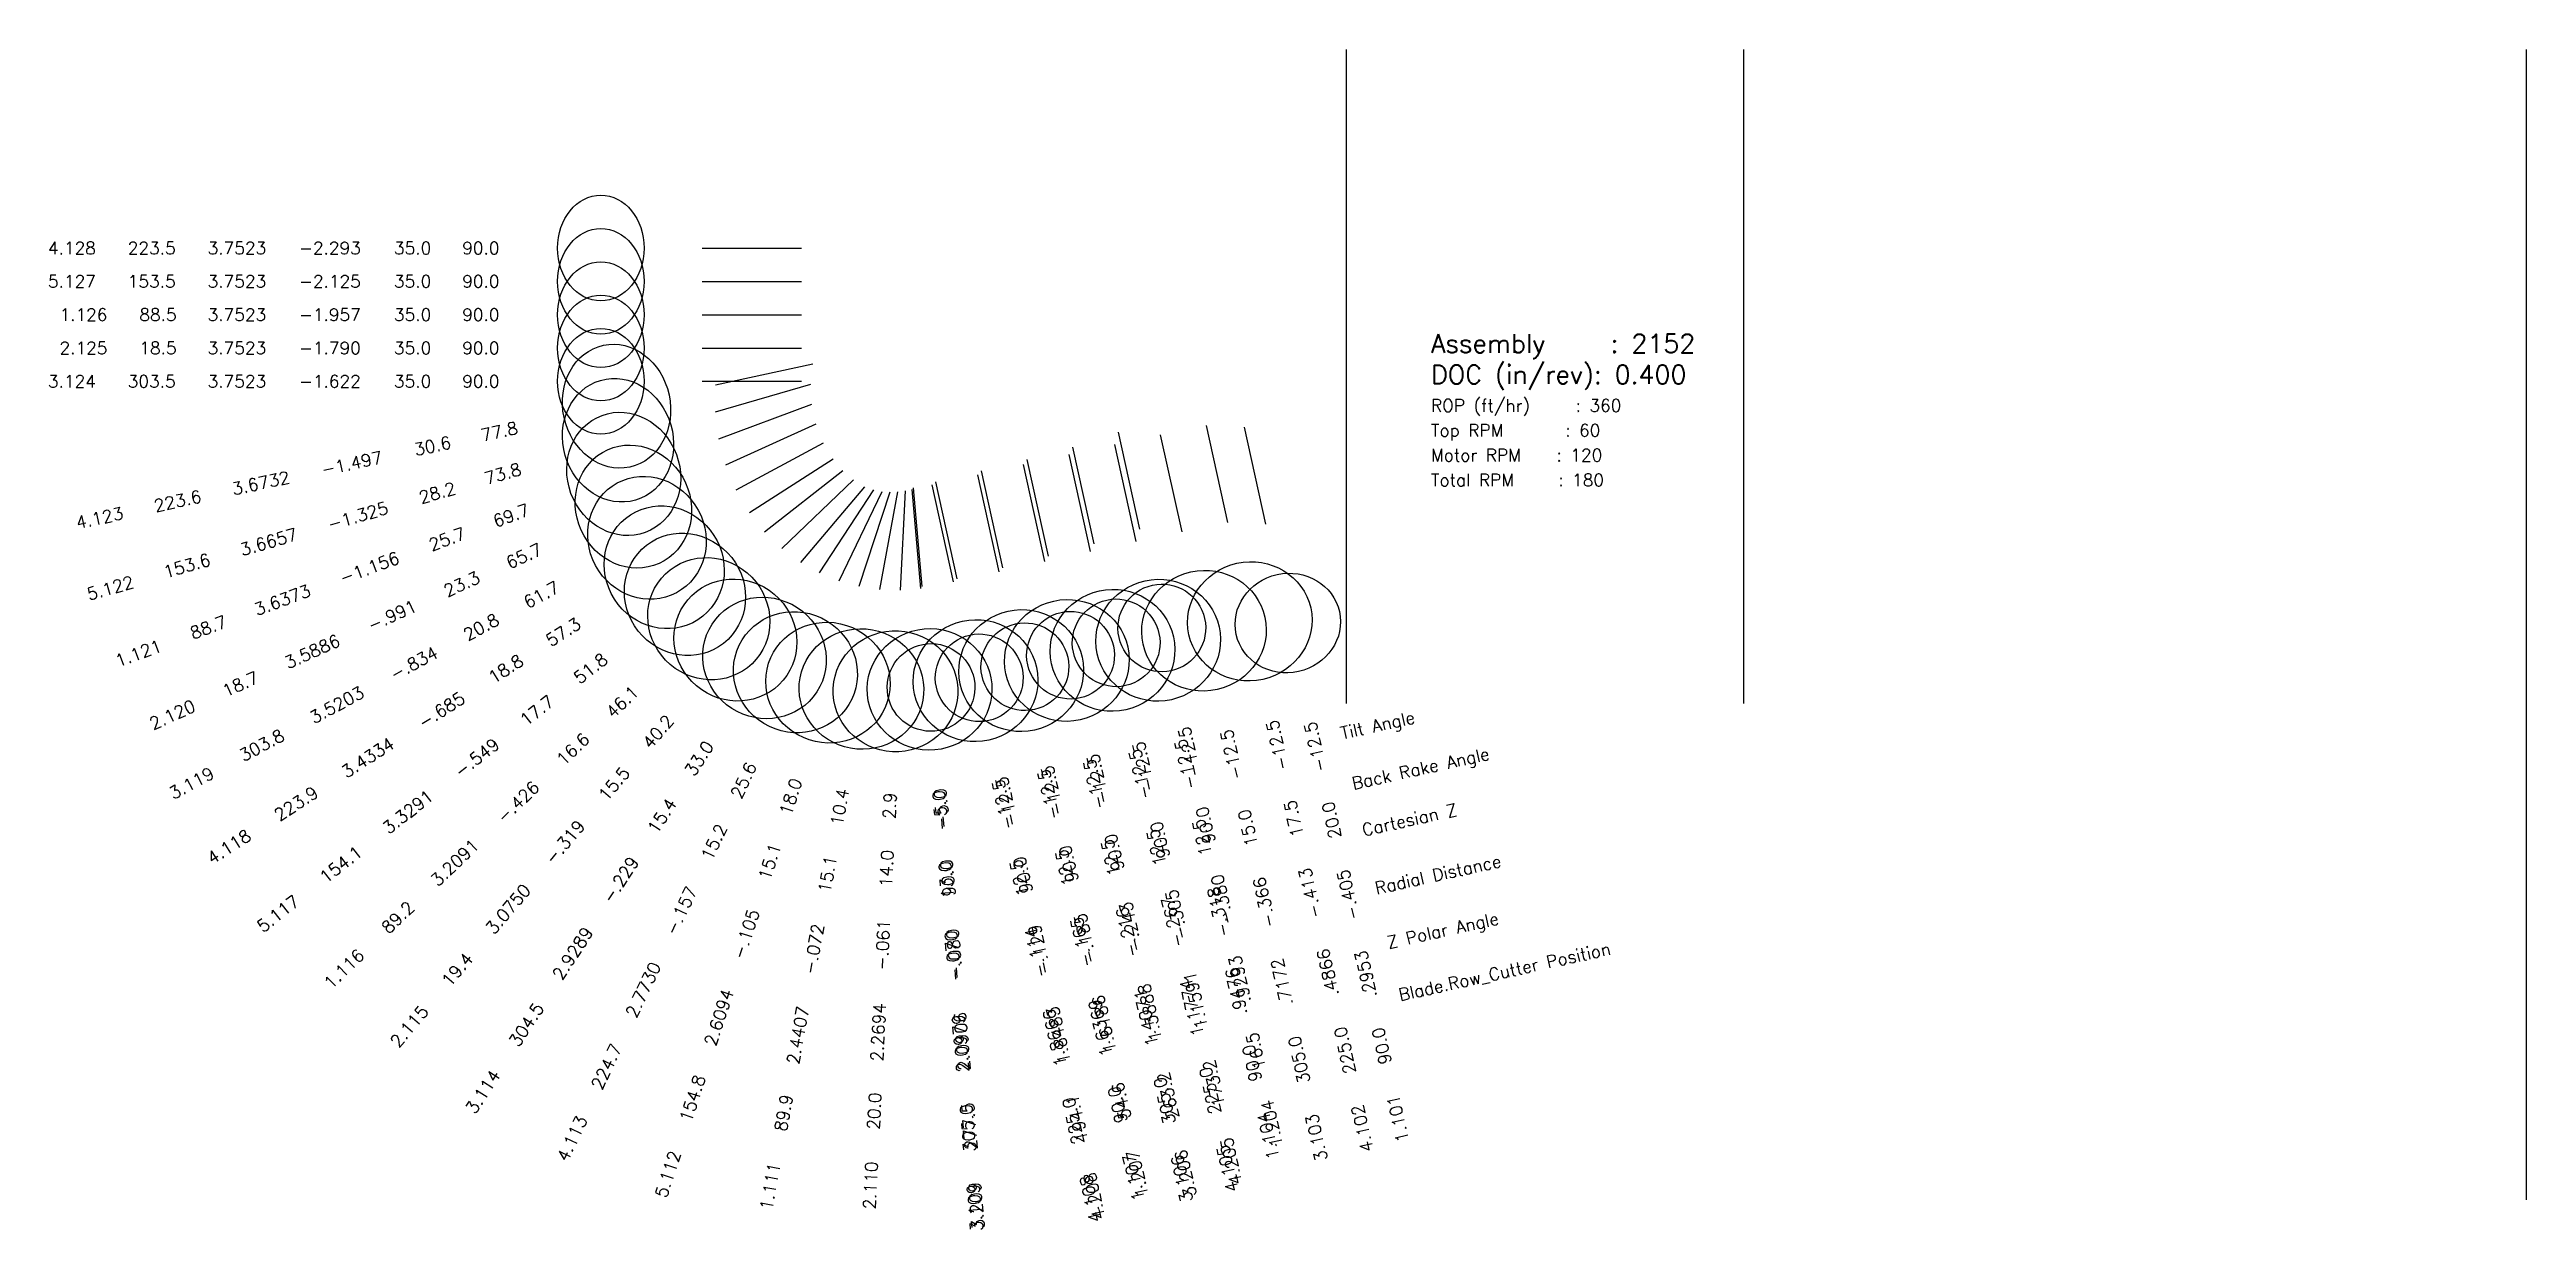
# Model space of a CAD drawing. Extents: x 86.1 to 137.7, y 40.9 to 65.7.
# Drawn here: x 100.91 to 113.37, y 59.73 to 65.67 of the extents above; entities that cross this region are included whole.
import ezdxf
from ezdxf.enums import TextEntityAlignment as Align

# ---------------------------------------------------------------- set-up
doc = ezdxf.new("R2010")
doc.units = 0
doc.header["$MEASUREMENT"] = 0
doc.layers.get('0').update_dxf_attribs({"linetype": 'CONTINUOUS'})
for name, color, linetype, true_color in [('Blade_1', 30, 'CONTINUOUS', 0xff7f00), ('Blade_2', 7, 'CONTINUOUS', 0xcccc00), ('Blade_3', 7, 'CONTINUOUS', 0x00cc00), ('Blade_4', 7, 'CONTINUOUS', 0x00cccc), ('Blade_5', 7, 'CONTINUOUS', 0x0066cc)]:
    doc.layers.add(name, color=color, linetype=linetype, true_color=true_color)
doc.styles.add('RomanS', font='romans')

msp = doc.modelspace()

# ---------------------------------------------------------------- texts
at = {"linetype": 'ByBlock', "style": 'RomanS'}
for s, height, p in [('Assembly    : 2152', 0.09375, (107.86058, 64.1945)), ('DOC (in/rev): 0.400', 0.09375, (107.86058, 64.03825)), ('ROP (ft/hr)    : 360', 0.0625, (107.86058, 63.882)), ('Top RPM      : 60', 0.0625, (107.86058, 63.757)), ('Motor RPM   : 120', 0.0625, (107.86058, 63.632)), ('Total RPM    : 180', 0.0625, (107.86058, 63.507))]:
    msp.add_text(s, height=height, dxfattribs=at).set_placement(p, align=Align.MIDDLE_LEFT)
for s, p in [('   Tilt Angle', (107.27015, 62.20082)), ('   Back Rake Angle', (107.32642, 61.94698)), ('   Cartesian Z', (107.37837, 61.71267)), ('   Radial Distance', (107.4433, 61.41978)), ('   Z Polar Angle', (107.5039, 61.14642)), ('   Blade.Row_Cutter Position', (107.56234, 60.88282))]:
    msp.add_text(s, height=0.0625, rotation=12.5, dxfattribs=at).set_placement(p, align=Align.MIDDLE_LEFT)
at = {"layer": 'Blade_1', "linetype": 'ByBlock', "style": 'RomanS'}
msp.add_text('1.126   88.5   3.7523   -1.957   35.0   90.0', height=0.0625, dxfattribs=at).set_placement((103.17328, 64.3392), align=Align.MIDDLE_RIGHT)
for s, rotation, p in [('1.121   88.7   3.6373   -1.156   25.7   69.7', 20.2925, (103.31994, 63.36082)), ('1.116   89.2   3.2091   -.426   16.6   46.1', 43.8622, (103.85877, 62.45481)), ('1.104   90.0   .9476   -.318   12.5   -12.5', 102.5, (106.59837, 62.20199)), ('1.204   16.5   .9293   -.380   90.0   -12.5', 102.5, (106.61667, 62.26379)), ('1.101   90.0   .2953   -.405   20.0   -12.5', 102.5, (107.25067, 62.28869)), ('1.111   89.9   2.4407   -.072   15.1   10.4', 79.6057, (104.90287, 61.95277)), ('1.107   90.0   1.6369   -.165   12.5   -12.5', 102.5, (105.90907, 62.04919)), ('1.207   54.6   1.6186   -.185   90.0   -12.5', 102.5, (105.92737, 62.06869))]:
    msp.add_text(s, height=0.0625, rotation=rotation, dxfattribs=at).set_placement(p, align=Align.MIDDLE_RIGHT)
at = {"layer": 'Blade_2', "linetype": 'ByBlock', "style": 'RomanS'}
msp.add_text('2.125   18.5   3.7523   -1.790   35.0   90.0', height=0.0625, dxfattribs=at).set_placement((103.17328, 64.1715), align=Align.MIDDLE_RIGHT)
for s, rotation, p in [('2.120   18.7   3.5886   -.991   23.3   65.7', 24.3234, (103.38225, 63.16294)), ('2.115   19.4   3.0750   -.319   15.5   40.2', 49.8448, (104.03171, 62.31111)), ('2.110   20.0   2.2694   -.061   14.0   2.9', 87.1088, (105.14046, 61.93355))]:
    msp.add_text(s, height=0.0625, rotation=rotation, dxfattribs=at).set_placement(p, align=Align.MIDDLE_RIGHT)
at = {"layer": 'Blade_3', "linetype": 'ByBlock', "style": 'RomanS'}
msp.add_text('3.124   303.5   3.7523   -1.622   35.0   90.0', height=0.0625, dxfattribs=at).set_placement((103.17328, 64.0038), align=Align.MIDDLE_RIGHT)
for s, rotation, p in [('3.119   303.8   3.5203   -.834   20.8   61.7', 28.3235, (103.46634, 62.97353)), ('3.103   305.0   .7172   -.366   15.0   -12.5', 102.5, (106.82877, 62.24979)), ('3.114   304.5   2.9289   -.229   15.4   33.0', 57.0351, (104.22918, 62.18281)), ('3.106   305.0   1.4071   -.216   12.5   -12.5', 102.5, (106.13887, 62.10009)), ('3.206   263.2   1.3888   -.243   90.0   -12.5', 102.5, (106.15717, 62.12669)), ('3.209   277.5   2.0906   -.080   90.0   -5.0', 95, (105.38943, 61.95394)), ('3.109   305.0   2.0979   -.070   13.0   -5.0', 95, (105.38213, 61.94434))]:
    msp.add_text(s, height=0.0625, rotation=rotation, dxfattribs=at).set_placement(p, align=Align.MIDDLE_RIGHT)
at = {"layer": 'Blade_4', "linetype": 'ByBlock', "style": 'RomanS'}
msp.add_text('4.128   223.5   3.7523   -2.293   35.0   90.0', height=0.0625, dxfattribs=at).set_placement((103.17328, 64.6747), align=Align.MIDDLE_RIGHT)
for s, rotation, p in [('4.123   223.6   3.6732   -1.497   30.6   77.8', 12.2017, (103.26391, 63.77081)), ('4.118   223.9   3.4334   -.685   18.8   57.3', 32.7228, (103.57312, 62.79171)), ('4.102   225.0   .4866   -.413   17.5   -12.5', 102.5, (107.05937, 62.29699)), ('4.113   224.7   2.7730   -.157   15.2   25.6', 64.4114, (104.44231, 62.07882)), ('4.105   225.0   1.1774   -.267   12.5   -12.5', 102.5, (106.36857, 62.15109)), ('4.205   173.2   1.1591   -.305   90.0   -12.5', 102.5, (106.38687, 62.18889)), ('4.108   225.0   1.8666   -.114   12.5   -12.5', 102.5, (105.67937, 61.99829)), ('4.208   194.1   1.8483   -.129   90.0   -12.5', 102.5, (105.69767, 62.01279))]:
    msp.add_text(s, height=0.0625, rotation=rotation, dxfattribs=at).set_placement(p, align=Align.MIDDLE_RIGHT)
at = {"layer": 'Blade_5', "linetype": 'ByBlock', "style": 'RomanS'}
msp.add_text('5.127   153.5   3.7523   -2.125   35.0   90.0', height=0.0625, dxfattribs=at).set_placement((103.17328, 64.507), align=Align.MIDDLE_RIGHT)
for s, rotation, p in [('5.122   153.6   3.6657   -1.325   28.2   73.8', 16.2427, (103.28024, 63.56445)), ('5.117   154.1   3.3291   -.549   17.7   51.8', 38.1512, (103.70543, 62.61595)), ('5.112   154.8   2.6094   -.105   15.1   18.0', 71.9742, (104.66837, 62.00153))]:
    msp.add_text(s, height=0.0625, rotation=rotation, dxfattribs=at).set_placement(p, align=Align.MIDDLE_RIGHT)

# ---------------------------------------------------------------- linework, layer by layer
at = {"linetype": 'ByBlock'}
for p, q in [((107.43558, 62.382), (107.43558, 65.6747)), ((109.43558, 62.382), (109.43558, 65.6747)), ((113.37308, 59.882), (113.37308, 65.6747))]:
    msp.add_line(p, q, dxfattribs=at)
at = {"layer": 'Blade_1', "linetype": 'ByBlock'}
for p, q in [((104.19328, 64.3392), (104.69328, 64.3392)), ((104.27663, 63.71457), (104.7456, 63.88798)), ((106.3959, 63.25961), (106.28768, 63.74776)), ((107.0299, 63.28451), (106.92168, 63.77266)), ((106.3776, 63.19781), (106.26938, 63.68596)), ((104.5942, 63.16159), (104.9547, 63.50805)), ((105.0869, 62.95603), (105.17711, 63.44782)), ((105.6883, 63.04501), (105.58008, 63.53316)), ((105.7066, 63.06451), (105.59838, 63.55266))]:
    msp.add_line(p, q, dxfattribs=at)
for centre, major_axis, ratio in [((103.68328, 64.3392), (0, -0.266), 0.81917293), ((103.79828, 63.5377), (0.1089, -0.29451), 0.90063694), ((104.22648, 62.8082), (0.21758, -0.2264), 0.95828025), ((106.48798, 62.6999), (0.30656, 0.06796), 0.97643312), ((106.50628, 62.7617), (-0.04778, 0.21552), 1), ((107.14028, 62.7866), (0.25969, 0.05757), 0.93984962), ((105.79868, 62.5471), (0.30656, 0.06796), 0.97643312), ((104.99488, 62.4544), (0.30885, -0.05665), 0.9656051), ((105.81698, 62.5666), (-0.04778, 0.21552), 1)]:
    msp.add_ellipse(centre, major_axis=major_axis, ratio=ratio, dxfattribs=at)
at = {"layer": 'Blade_2', "linetype": 'ByBlock'}
for p, q in [((104.19328, 64.1715), (104.69328, 64.1715)), ((104.31171, 63.58306), (104.76733, 63.789)), ((104.68946, 63.09069), (105.01189, 63.47284)), ((105.19191, 62.95225), (105.21713, 63.45161))]:
    msp.add_line(p, q, dxfattribs=at)
for centre, major_axis, ratio in [((103.68328, 64.1715), (0, -0.266), 0.81917293), ((103.84698, 63.373), (0.12933, -0.28613), 0.91847134), ((104.36058, 62.7009), (0.23999, -0.20249), 0.96369427), ((105.16618, 62.4429), (0.3136, -0.01584), 0.97038217)]:
    msp.add_ellipse(centre, major_axis=major_axis, ratio=ratio, dxfattribs=at)
at = {"layer": 'Blade_3', "linetype": 'ByBlock'}
for p, q in [((104.19328, 64.0038), (104.69328, 64.0038)), ((104.36423, 63.45747), (104.80437, 63.69469)), ((106.608, 63.24561), (106.49978, 63.73376)), ((105.9181, 63.09591), (105.80988, 63.58406)), ((105.9364, 63.12251), (105.82818, 63.61066)), ((104.78419, 63.03859), (105.05625, 63.45809)), ((105.29324, 62.96046), (105.24966, 63.45856)), ((105.30054, 62.97006), (105.25696, 63.46816))]:
    msp.add_line(p, q, dxfattribs=at)
for centre, major_axis, ratio in [((103.68328, 64.0038), (0, -0.266), 0.81917293), ((103.91528, 63.2155), (0.14898, -0.27641), 0.93471338), ((106.71838, 62.7477), (0.30656, 0.06796), 0.96592357), ((104.50668, 62.6107), (0.26345, -0.17086), 0.96433121), ((106.02848, 62.598), (0.30656, 0.06796), 0.97643312), ((106.04678, 62.6246), (-0.04778, 0.21552), 1), ((105.33768, 62.4524), (0.31281, 0.02737), 0.97452229), ((105.34498, 62.462), (0.21991, 0.01924), 1)]:
    msp.add_ellipse(centre, major_axis=major_axis, ratio=ratio, dxfattribs=at)
at = {"layer": 'Blade_4', "linetype": 'ByBlock'}
for p, q in [((104.19328, 64.6747), (104.69328, 64.6747)), ((104.26086, 63.98639), (104.74957, 64.09207)), ((106.8386, 63.29281), (106.73038, 63.78096)), ((104.43125, 63.34309), (104.85189, 63.61338)), ((106.1478, 63.14691), (106.03958, 63.63506)), ((106.1661, 63.18471), (106.05788, 63.67286)), ((104.88286, 62.99878), (105.09881, 63.44974)), ((105.4586, 62.99411), (105.35038, 63.48226)), ((105.4769, 63.00861), (105.36868, 63.49676))]:
    msp.add_line(p, q, dxfattribs=at)
for centre, major_axis, ratio in [((103.68328, 64.6747), (0, -0.266), 0.81917293), ((103.76238, 63.8786), (0.06637, -0.30691), 0.86050955), ((104.00218, 63.0674), (0.16974, -0.26417), 0.94681529), ((106.94898, 62.7949), (0.30656, 0.06796), 0.95382166), ((106.25818, 62.649), (0.30656, 0.06796), 0.97643312), ((104.66258, 62.5388), (0.2832, -0.13562), 0.96464968), ((105.56898, 62.4962), (0.30656, 0.06796), 0.97643312), ((106.27648, 62.6868), (-0.04778, 0.21552), 1), ((105.58728, 62.5107), (0.21552, 0.04778), 1)]:
    msp.add_ellipse(centre, major_axis=major_axis, ratio=ratio, dxfattribs=at)
at = {"layer": 'Blade_5', "linetype": 'ByBlock'}
for p, q in [((104.19328, 64.507), (104.69328, 64.507)), ((104.25953, 63.84975), (104.73957, 63.9896)), ((104.50754, 63.24605), (104.90073, 63.55492)), ((104.984, 62.97147), (105.13872, 63.44693))]:
    msp.add_line(p, q, dxfattribs=at)
for centre, major_axis, ratio in [((103.68328, 64.507), (0, -0.266), 0.81917293), ((103.76988, 63.7071), (0.08783, -0.30147), 0.88152866), ((104.10648, 62.931), (0.19397, -0.24692), 0.95254777), ((104.82618, 62.4865), (0.29859, -0.09717), 0.96528662)]:
    msp.add_ellipse(centre, major_axis=major_axis, ratio=ratio, dxfattribs=at)

msp.set_redraw_order([(e.dxf.handle, doc.entitydb.next_handle()) for e in msp.query("TEXT MTEXT ATTDEF DIMENSION ARC_DIMENSION")])  # texts and dimensions are drawn at this point

doc.saveas('drawing.dxf')
